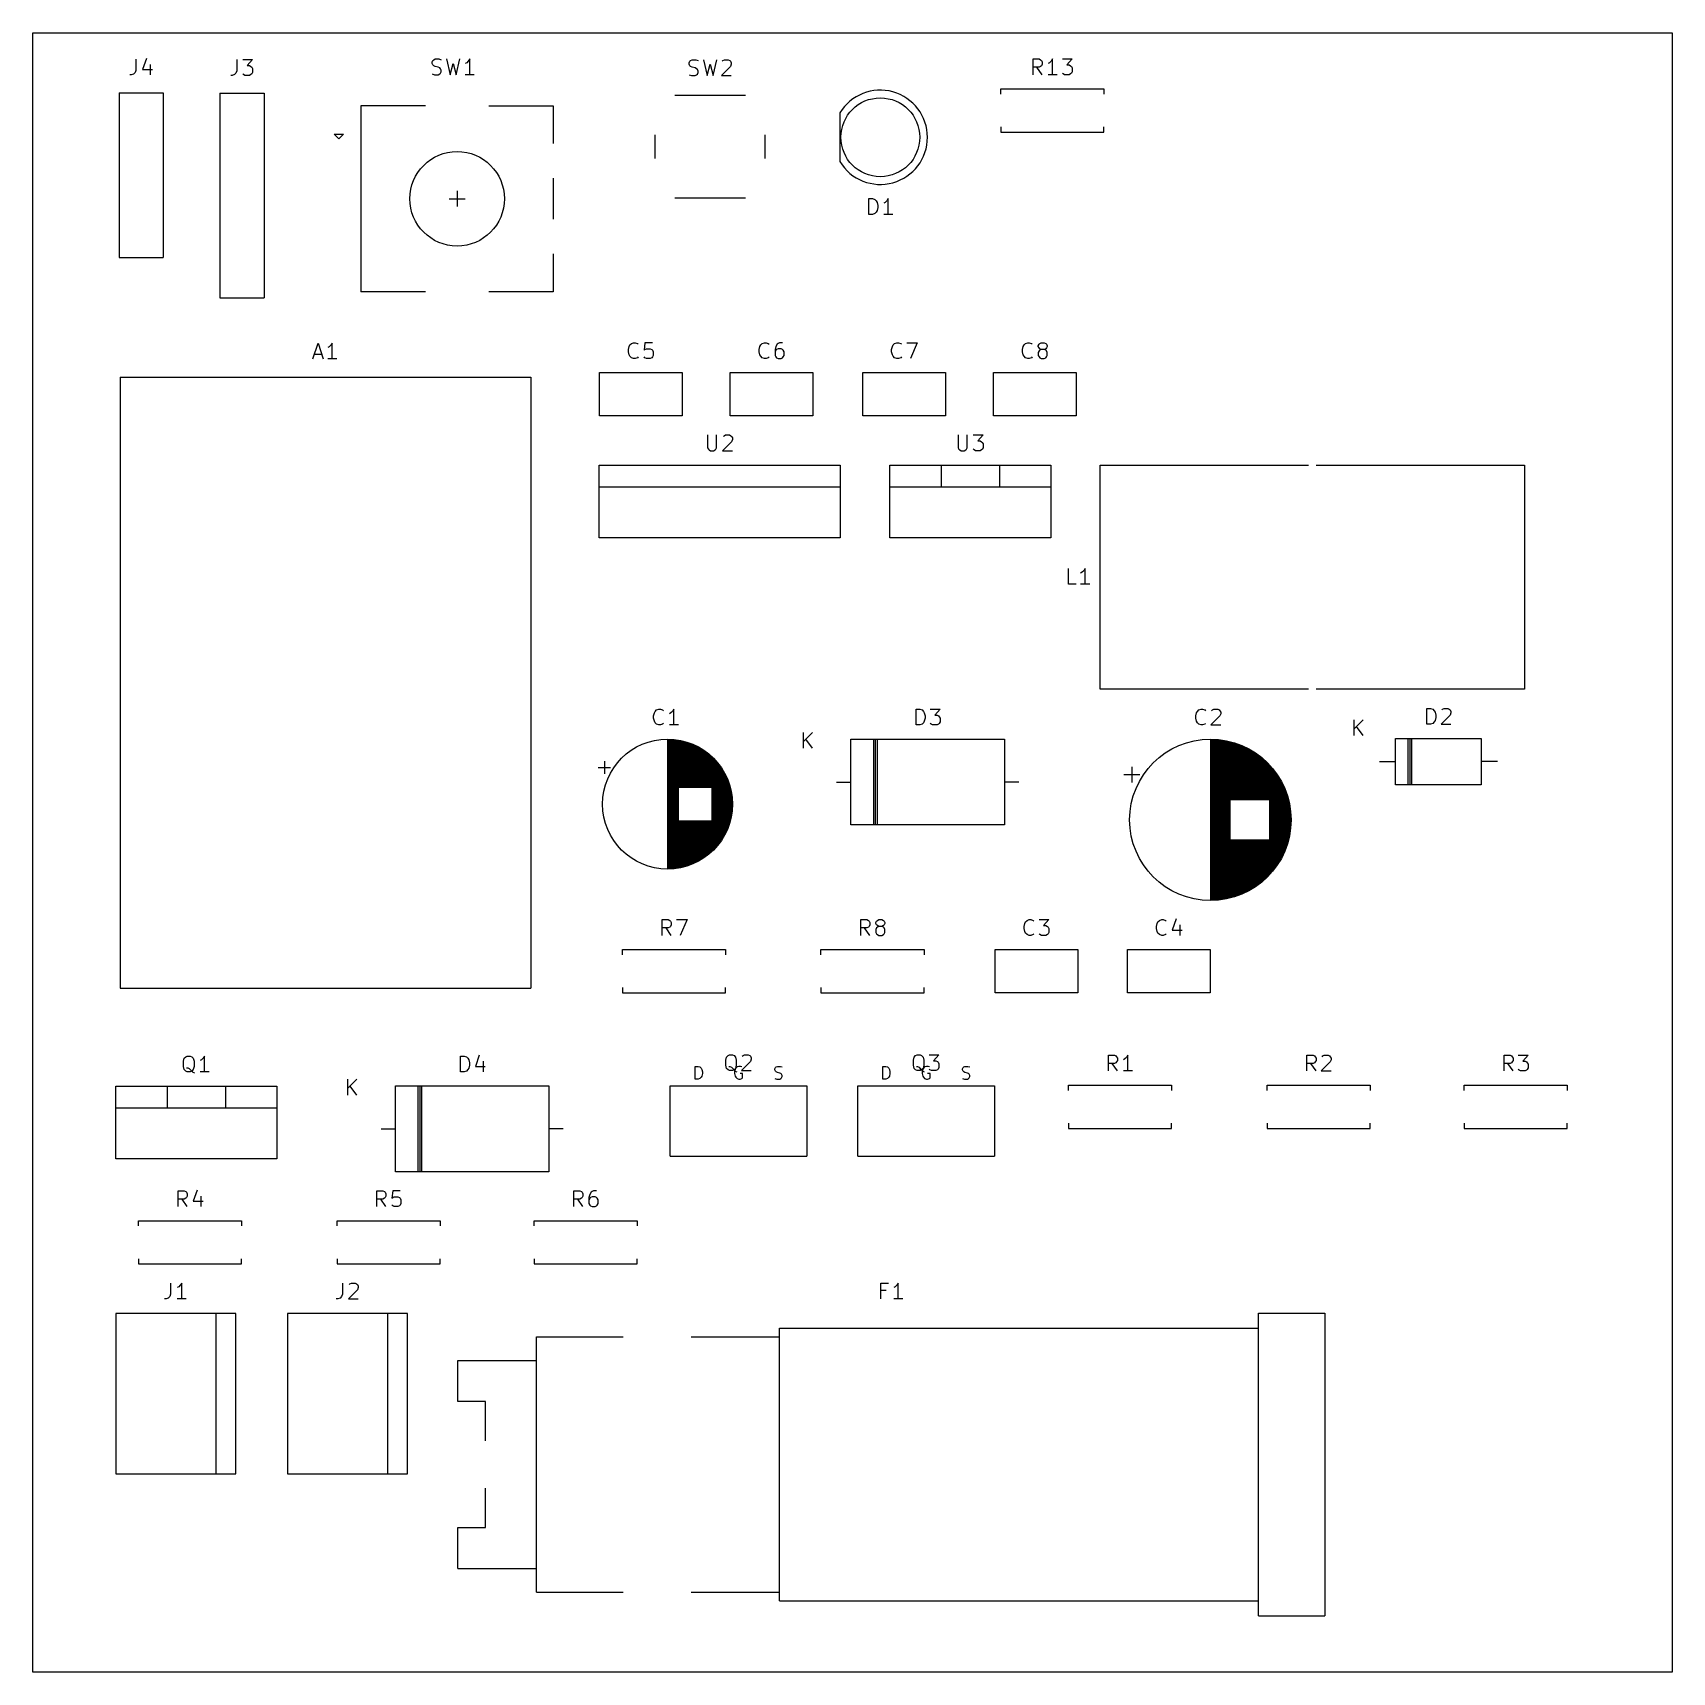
# Model space of a CAD drawing. Header units: millimetres. Extents: x 20 to 124, y -124 to -20.
import ezdxf

# ---------------------------------------------------------------- set-up
doc = ezdxf.new("R2010")
doc.units = ezdxf.units.MM
doc.layers.add('Edge.Cuts', color=254, linetype='CONTINUOUS', true_color=0xd0d2cd)
doc.layers.add('F.Silkscreen', color=41, linetype='CONTINUOUS', true_color=0xf2eda1)

msp = doc.modelspace()

# ---------------------------------------------------------------- linework, layer by layer
at = {"layer": 'Edge.Cuts', "linetype": 'CONTINUOUS'}
for p, q in [((20, -20), (124, -20)), ((20, -124), (20, -20)), ((124, -20), (124, -124)), ((124, -124), (20, -124))]:
    msp.add_line(p, q, dxfattribs=at)
at = {"layer": 'F.Silkscreen', "linetype": 'CONTINUOUS'}
for p, q in [((26.536666, -21.669819), (26.536666, -22.384104)), ((27.203333, -21.6222), (26.965238, -22.336485)), ((32.936666, -21.699819), (32.936666, -22.414104)), ((33.317619, -21.699819), (33.936666, -21.699819)), ((33.936666, -21.699819), (33.603333, -22.080771)), ((45.336667, -21.850295), (45.384286, -21.755057)), ((45.384286, -21.755057), (45.431905, -21.707438)), ((45.431905, -21.707438), (45.527143, -21.659819)), ((45.527143, -21.659819), (45.765238, -21.659819)), ((45.765238, -21.659819), (45.908095, -21.707438)), ((46.241429, -21.659819), (46.479524, -22.659819)), ((46.860476, -22.659819), (47.098572, -21.659819)), ((47.622381, -21.802676), (47.527143, -21.897914)), ((47.717619, -21.659819), (47.622381, -21.802676)), ((47.717619, -22.659819), (47.717619, -21.659819)), ((61.636667, -21.900295), (61.684286, -21.805057)), ((61.684286, -21.805057), (61.731905, -21.757438)), ((61.731905, -21.757438), (61.827143, -21.709819)), ((61.827143, -21.709819), (62.065238, -21.709819)), ((62.065238, -21.709819), (62.208095, -21.757438)), ((62.541429, -21.709819), (62.779524, -22.709819)), ((63.160476, -22.709819), (63.398572, -21.709819)), ((63.731905, -21.805057), (63.779524, -21.757438)), ((63.779524, -21.757438), (63.874762, -21.709819)), ((63.874762, -21.709819), (64.112857, -21.709819)), ((64.112857, -21.709819), (64.208095, -21.757438)), ((64.208095, -21.757438), (64.255714, -21.805057)), ((64.255714, -21.805057), (64.303333, -21.900295)), ((83.455714, -22.659819), (83.455714, -21.659819)), ((83.455714, -21.659819), (83.836666, -21.659819)), ((83.836666, -21.659819), (83.931904, -21.707438)), ((83.931904, -21.707438), (83.979523, -21.755057)), ((83.979523, -21.755057), (84.027142, -21.850295)), ((84.598571, -21.802676), (84.503333, -21.897914)), ((84.693809, -21.659819), (84.598571, -21.802676)), ((84.693809, -22.659819), (84.693809, -21.659819)), ((85.312857, -21.659819), (85.931904, -21.659819)), ((85.931904, -21.659819), (85.598571, -22.040771)), ((26.250952, -22.669819), (26.155714, -22.669819)), ((26.393809, -22.6222), (26.250952, -22.669819)), ((26.489047, -22.526961), (26.393809, -22.6222)), ((26.536666, -22.384104), (26.489047, -22.526961)), ((26.965238, -22.336485), (27.584285, -22.336485)), ((27.441428, -22.003152), (27.441428, -22.669819)), ((32.650952, -22.699819), (32.555714, -22.699819)), ((32.793809, -22.6522), (32.650952, -22.699819)), ((32.889047, -22.556961), (32.793809, -22.6522)), ((32.936666, -22.414104), (32.889047, -22.556961)), ((33.365238, -22.6522), (33.317619, -22.60458)), ((33.460476, -22.699819), (33.365238, -22.6522)), ((33.74619, -22.699819), (33.460476, -22.699819)), ((33.603333, -22.080771), (33.74619, -22.080771)), ((33.74619, -22.080771), (33.841428, -22.12839)), ((33.841428, -22.6522), (33.74619, -22.699819)), ((33.841428, -22.12839), (33.889047, -22.176009)), ((33.889047, -22.60458), (33.841428, -22.6522)), ((33.889047, -22.176009), (33.936666, -22.271247)), ((33.936666, -22.509342), (33.889047, -22.60458)), ((33.936666, -22.271247), (33.936666, -22.509342)), ((45.336667, -21.945533), (45.336667, -21.850295)), ((45.384286, -22.040771), (45.336667, -21.945533)), ((45.336667, -22.6122), (45.479524, -22.659819)), ((45.431905, -22.08839), (45.384286, -22.040771)), ((45.527143, -22.136009), (45.431905, -22.08839)), ((45.479524, -22.659819), (45.717619, -22.659819)), ((45.717619, -22.183628), (45.527143, -22.136009)), ((45.812857, -22.231247), (45.717619, -22.183628)), ((45.717619, -22.659819), (45.812857, -22.6122)), ((45.860476, -22.278866), (45.812857, -22.231247)), ((45.812857, -22.6122), (45.860476, -22.56458)), ((45.908095, -22.374104), (45.860476, -22.278866)), ((45.860476, -22.56458), (45.908095, -22.469342)), ((45.908095, -22.469342), (45.908095, -22.374104)), ((46.479524, -22.659819), (46.67, -21.945533)), ((46.67, -21.945533), (46.860476, -22.659819)), ((47.527143, -21.897914), (47.431905, -21.945533)), ((48.003333, -22.659819), (47.431905, -22.659819)), ((61.636667, -21.995533), (61.636667, -21.900295)), ((61.684286, -22.090771), (61.636667, -21.995533)), ((61.636667, -22.6622), (61.779524, -22.709819)), ((61.731905, -22.13839), (61.684286, -22.090771)), ((61.827143, -22.186009), (61.731905, -22.13839)), ((61.779524, -22.709819), (62.017619, -22.709819)), ((62.017619, -22.233628), (61.827143, -22.186009)), ((62.112857, -22.281247), (62.017619, -22.233628)), ((62.017619, -22.709819), (62.112857, -22.6622)), ((62.160476, -22.328866), (62.112857, -22.281247)), ((62.112857, -22.6622), (62.160476, -22.61458)), ((62.208095, -22.424104), (62.160476, -22.328866)), ((62.160476, -22.61458), (62.208095, -22.519342)), ((62.208095, -22.519342), (62.208095, -22.424104)), ((62.779524, -22.709819), (62.97, -21.995533)), ((62.97, -21.995533), (63.160476, -22.709819)), ((64.255714, -22.13839), (63.684286, -22.709819)), ((63.684286, -22.709819), (64.303333, -22.709819)), ((64.303333, -21.995533), (64.255714, -22.13839)), ((64.303333, -21.900295), (64.303333, -21.995533)), ((83.836666, -22.183628), (83.455714, -22.183628)), ((84.027142, -22.659819), (83.693809, -22.183628)), ((83.931904, -22.136009), (83.836666, -22.183628)), ((83.979523, -22.08839), (83.931904, -22.136009)), ((84.027142, -21.993152), (83.979523, -22.08839)), ((84.027142, -21.850295), (84.027142, -21.993152)), ((84.503333, -21.897914), (84.408095, -21.945533)), ((84.979523, -22.659819), (84.408095, -22.659819)), ((85.360476, -22.6122), (85.312857, -22.56458)), ((85.455714, -22.659819), (85.360476, -22.6122)), ((85.741428, -22.659819), (85.455714, -22.659819)), ((85.598571, -22.040771), (85.741428, -22.040771)), ((85.741428, -22.040771), (85.836666, -22.08839)), ((85.836666, -22.6122), (85.741428, -22.659819)), ((85.836666, -22.08839), (85.884285, -22.136009)), ((85.884285, -22.56458), (85.836666, -22.6122)), ((85.884285, -22.136009), (85.931904, -22.231247)), ((85.931904, -22.469342), (85.884285, -22.56458)), ((85.931904, -22.231247), (85.931904, -22.469342)), ((25.47, -23.81), (25.47, -34.25)), ((25.47, -23.81), (28.27, -23.81)), ((28.27, -23.81), (28.27, -34.25)), ((31.87, -23.84), (31.87, -36.82)), ((31.87, -23.84), (34.67, -23.84)), ((34.67, -23.84), (34.67, -36.82)), ((81.4, -23.56), (87.94, -23.56)), ((81.4, -23.89), (81.4, -23.56)), ((87.94, -23.56), (87.94, -23.89)), ((40.82, -24.63), (40.82, -36.43)), ((44.92, -24.63), (40.82, -24.63)), ((48.92, -24.63), (53.02, -24.63)), ((53.02, -24.63), (53.02, -27.03)), ((65.22, -23.98), (60.72, -23.98)), ((71.205, -25.085), (71.205, -28.175)), ((81.4, -25.97), (81.4, -26.3)), ((87.94, -26.3), (87.94, -25.97)), ((39.12, -26.43), (39.72, -26.43)), ((39.42, -26.73), (39.12, -26.43)), ((39.72, -26.43), (39.42, -26.73)), ((59.47, -26.48), (59.47, -27.98)), ((66.47, -27.98), (66.47, -26.48)), ((81.4, -26.3), (87.94, -26.3)), ((46.92, -30.03), (46.92, -31.03)), ((53.02, -29.23), (53.02, -31.83)), ((46.42, -30.53), (47.42, -30.53)), ((60.72, -30.48), (65.22, -30.48)), ((73.031905, -31.519819), (73.031905, -30.519819)), ((73.031905, -30.519819), (73.27, -30.519819)), ((73.27, -30.519819), (73.412857, -30.567438)), ((73.412857, -30.567438), (73.508095, -30.662676)), ((73.508095, -30.662676), (73.555714, -30.757914)), ((73.555714, -30.757914), (73.603333, -30.94839)), ((73.603333, -31.091247), (73.555714, -31.281723)), ((73.603333, -30.94839), (73.603333, -31.091247)), ((74.079524, -30.757914), (73.984286, -30.805533)), ((74.174762, -30.662676), (74.079524, -30.757914)), ((74.27, -30.519819), (74.174762, -30.662676)), ((74.27, -31.519819), (74.27, -30.519819)), ((73.27, -31.519819), (73.031905, -31.519819)), ((73.412857, -31.4722), (73.27, -31.519819)), ((73.508095, -31.376961), (73.412857, -31.4722)), ((73.555714, -31.281723), (73.508095, -31.376961)), ((74.555714, -31.519819), (73.984286, -31.519819)), ((25.47, -34.25), (28.27, -34.25)), ((53.02, -34.03), (53.02, -36.43)), ((31.87, -36.82), (34.67, -36.82)), ((44.92, -36.43), (40.82, -36.43)), ((53.02, -36.43), (48.92, -36.43)), ((37.760476, -40.679819), (38.093809, -39.679819)), ((37.855714, -40.394104), (38.331904, -40.394104)), ((38.093809, -39.679819), (38.427142, -40.679819)), ((38.808095, -39.917914), (38.712857, -39.965533)), ((38.903333, -39.822676), (38.808095, -39.917914)), ((38.998571, -39.679819), (38.903333, -39.822676)), ((38.998571, -40.679819), (38.998571, -39.679819)), ((57.784286, -40.08839), (57.831905, -39.897914)), ((57.784286, -40.231247), (57.784286, -40.08839)), ((57.831905, -40.421723), (57.784286, -40.231247)), ((57.831905, -39.897914), (57.879524, -39.802676)), ((57.879524, -40.516961), (57.831905, -40.421723)), ((57.879524, -39.802676), (57.974762, -39.707438)), ((57.974762, -40.6122), (57.879524, -40.516961)), ((57.974762, -39.707438), (58.117619, -39.659819)), ((58.117619, -39.659819), (58.212857, -39.659819)), ((58.212857, -39.659819), (58.355714, -39.707438)), ((58.355714, -39.707438), (58.403333, -39.755057)), ((58.831905, -39.659819), (58.784286, -40.136009)), ((58.784286, -40.136009), (58.831905, -40.08839)), ((59.308095, -39.659819), (58.831905, -39.659819)), ((58.831905, -40.08839), (58.927143, -40.040771)), ((58.927143, -40.040771), (59.165238, -40.040771)), ((59.165238, -40.040771), (59.260476, -40.08839)), ((59.260476, -40.08839), (59.308095, -40.136009)), ((59.308095, -40.136009), (59.355714, -40.231247)), ((59.355714, -40.469342), (59.308095, -40.56458)), ((59.355714, -40.231247), (59.355714, -40.469342)), ((66.084286, -40.08839), (66.131905, -39.897914)), ((66.084286, -40.231247), (66.084286, -40.08839)), ((66.131905, -40.421723), (66.084286, -40.231247)), ((66.131905, -39.897914), (66.179524, -39.802676)), ((66.179524, -40.516961), (66.131905, -40.421723)), ((66.179524, -39.802676), (66.274762, -39.707438)), ((66.274762, -40.6122), (66.179524, -40.516961)), ((66.274762, -39.707438), (66.417619, -39.659819)), ((66.417619, -39.659819), (66.512857, -39.659819)), ((66.512857, -39.659819), (66.655714, -39.707438)), ((66.655714, -39.707438), (66.703333, -39.755057)), ((67.131905, -39.897914), (67.084286, -40.08839)), ((67.084286, -40.08839), (67.084286, -40.469342)), ((67.131905, -40.136009), (67.084286, -40.231247)), ((67.084286, -40.469342), (67.131905, -40.56458)), ((67.227143, -39.755057), (67.131905, -39.897914)), ((67.179524, -40.08839), (67.131905, -40.136009)), ((67.274762, -40.040771), (67.179524, -40.08839)), ((67.274762, -39.707438), (67.227143, -39.755057)), ((67.37, -39.659819), (67.274762, -39.707438)), ((67.465238, -40.040771), (67.274762, -40.040771)), ((67.560476, -39.659819), (67.37, -39.659819)), ((67.560476, -40.08839), (67.465238, -40.040771)), ((67.608095, -40.136009), (67.560476, -40.08839)), ((67.655714, -40.231247), (67.608095, -40.136009)), ((67.608095, -40.56458), (67.655714, -40.469342)), ((67.655714, -40.469342), (67.655714, -40.231247)), ((74.484286, -40.08839), (74.531905, -39.897914)), ((74.484286, -40.231247), (74.484286, -40.08839)), ((74.531905, -40.421723), (74.484286, -40.231247)), ((74.531905, -39.897914), (74.579524, -39.802676)), ((74.579524, -40.516961), (74.531905, -40.421723)), ((74.579524, -39.802676), (74.674762, -39.707438)), ((74.674762, -40.6122), (74.579524, -40.516961)), ((74.674762, -39.707438), (74.817619, -39.659819)), ((74.817619, -39.659819), (74.912857, -39.659819)), ((74.912857, -39.659819), (75.055714, -39.707438)), ((75.055714, -39.707438), (75.103333, -39.755057)), ((75.436667, -39.659819), (76.103333, -39.659819)), ((76.103333, -39.659819), (75.674762, -40.659819)), ((82.784286, -40.08839), (82.831905, -39.897914)), ((82.784286, -40.231247), (82.784286, -40.08839)), ((82.831905, -40.421723), (82.784286, -40.231247)), ((82.831905, -39.897914), (82.879524, -39.802676)), ((82.879524, -40.516961), (82.831905, -40.421723)), ((82.879524, -39.802676), (82.974762, -39.707438)), ((82.974762, -40.6122), (82.879524, -40.516961)), ((82.974762, -39.707438), (83.117619, -39.659819)), ((83.117619, -39.659819), (83.212857, -39.659819)), ((83.212857, -39.659819), (83.355714, -39.707438)), ((83.355714, -39.707438), (83.403333, -39.755057)), ((83.784286, -39.850295), (83.831905, -39.755057)), ((83.784286, -39.897914), (83.784286, -39.850295)), ((83.831905, -39.993152), (83.784286, -39.897914)), ((83.831905, -40.183628), (83.784286, -40.278866)), ((83.784286, -40.278866), (83.784286, -40.469342)), ((83.784286, -40.469342), (83.831905, -40.56458)), ((83.831905, -39.755057), (83.879524, -39.707438)), ((83.879524, -40.040771), (83.831905, -39.993152)), ((83.879524, -40.136009), (83.831905, -40.183628)), ((83.879524, -39.707438), (83.974762, -39.659819)), ((83.974762, -40.08839), (83.879524, -40.040771)), ((83.974762, -40.08839), (83.879524, -40.136009)), ((83.974762, -39.659819), (84.165238, -39.659819)), ((84.165238, -40.08839), (83.974762, -40.08839)), ((84.165238, -39.659819), (84.260476, -39.707438)), ((84.260476, -40.040771), (84.165238, -40.08839)), ((84.260476, -40.136009), (84.165238, -40.08839)), ((84.260476, -39.707438), (84.308095, -39.755057)), ((84.308095, -39.993152), (84.260476, -40.040771)), ((84.308095, -40.183628), (84.260476, -40.136009)), ((84.308095, -39.755057), (84.355714, -39.850295)), ((84.355714, -39.897914), (84.308095, -39.993152)), ((84.355714, -40.278866), (84.308095, -40.183628)), ((84.308095, -40.56458), (84.355714, -40.469342)), ((84.355714, -39.850295), (84.355714, -39.897914)), ((84.355714, -40.469342), (84.355714, -40.278866)), ((39.284285, -40.679819), (38.712857, -40.679819)), ((55.95, -41.56), (61.19, -41.56)), ((55.95, -44.3), (55.95, -41.56)), ((58.117619, -40.659819), (57.974762, -40.6122)), ((58.212857, -40.659819), (58.117619, -40.659819)), ((58.355714, -40.6122), (58.212857, -40.659819)), ((58.403333, -40.56458), (58.355714, -40.6122)), ((58.831905, -40.6122), (58.784286, -40.56458)), ((58.927143, -40.659819), (58.831905, -40.6122)), ((59.165238, -40.659819), (58.927143, -40.659819)), ((59.260476, -40.6122), (59.165238, -40.659819)), ((59.308095, -40.56458), (59.260476, -40.6122)), ((61.19, -41.56), (61.19, -44.3)), ((64.25, -41.56), (69.49, -41.56)), ((64.25, -44.3), (64.25, -41.56)), ((66.417619, -40.659819), (66.274762, -40.6122)), ((66.512857, -40.659819), (66.417619, -40.659819)), ((66.655714, -40.6122), (66.512857, -40.659819)), ((66.703333, -40.56458), (66.655714, -40.6122)), ((67.131905, -40.56458), (67.179524, -40.6122)), ((67.179524, -40.6122), (67.274762, -40.659819)), ((67.274762, -40.659819), (67.465238, -40.659819)), ((67.465238, -40.659819), (67.560476, -40.6122)), ((67.560476, -40.6122), (67.608095, -40.56458)), ((69.49, -41.56), (69.49, -44.3)), ((72.65, -41.56), (77.89, -41.56)), ((72.65, -44.3), (72.65, -41.56)), ((74.817619, -40.659819), (74.674762, -40.6122)), ((74.912857, -40.659819), (74.817619, -40.659819)), ((75.055714, -40.6122), (74.912857, -40.659819)), ((75.103333, -40.56458), (75.055714, -40.6122)), ((77.89, -41.56), (77.89, -44.3)), ((80.95, -41.56), (86.19, -41.56)), ((80.95, -44.3), (80.95, -41.56)), ((83.117619, -40.659819), (82.974762, -40.6122)), ((83.212857, -40.659819), (83.117619, -40.659819)), ((83.355714, -40.6122), (83.212857, -40.659819)), ((83.403333, -40.56458), (83.355714, -40.6122)), ((83.831905, -40.56458), (83.879524, -40.6122)), ((83.879524, -40.6122), (83.974762, -40.659819)), ((83.974762, -40.659819), (84.165238, -40.659819)), ((84.165238, -40.659819), (84.260476, -40.6122)), ((84.260476, -40.6122), (84.308095, -40.56458)), ((86.19, -41.56), (86.19, -44.3)), ((25.54, -41.85), (25.54, -80.61)), ((25.54, -41.85), (51.6, -41.85)), ((51.6, -41.85), (51.6, -80.61)), ((61.19, -44.3), (55.95, -44.3)), ((69.49, -44.3), (64.25, -44.3)), ((77.89, -44.3), (72.65, -44.3)), ((86.19, -44.3), (80.95, -44.3)), ((62.808095, -45.509819), (62.808095, -46.319342)), ((63.379523, -46.319342), (63.379523, -45.509819)), ((63.808095, -45.605057), (63.855714, -45.557438)), ((63.855714, -45.557438), (63.950952, -45.509819)), ((63.950952, -45.509819), (64.189047, -45.509819)), ((64.189047, -45.509819), (64.284285, -45.557438)), ((64.284285, -45.557438), (64.331904, -45.605057)), ((64.331904, -45.605057), (64.379523, -45.700295)), ((64.379523, -45.700295), (64.379523, -45.795533)), ((78.708095, -45.509819), (78.708095, -46.319342)), ((79.279523, -46.319342), (79.279523, -45.509819)), ((79.660476, -45.509819), (80.279523, -45.509819)), ((80.279523, -45.509819), (79.94619, -45.890771)), ((62.808095, -46.319342), (62.855714, -46.41458)), ((62.855714, -46.41458), (62.903333, -46.4622)), ((62.903333, -46.4622), (62.998571, -46.509819)), ((62.998571, -46.509819), (63.189047, -46.509819)), ((63.189047, -46.509819), (63.284285, -46.4622)), ((63.284285, -46.4622), (63.331904, -46.41458)), ((63.331904, -46.41458), (63.379523, -46.319342)), ((64.331904, -45.93839), (63.760476, -46.509819)), ((63.760476, -46.509819), (64.379523, -46.509819)), ((64.379523, -45.795533), (64.331904, -45.93839)), ((78.708095, -46.319342), (78.755714, -46.41458)), ((78.755714, -46.41458), (78.803333, -46.4622)), ((78.803333, -46.4622), (78.898571, -46.509819)), ((78.898571, -46.509819), (79.089047, -46.509819)), ((79.089047, -46.509819), (79.184285, -46.4622)), ((79.184285, -46.4622), (79.231904, -46.41458)), ((79.231904, -46.41458), (79.279523, -46.319342)), ((79.708095, -46.4622), (79.660476, -46.41458)), ((79.803333, -46.509819), (79.708095, -46.4622)), ((80.089047, -46.509819), (79.803333, -46.509819)), ((79.94619, -45.890771), (80.089047, -45.890771)), ((80.089047, -45.890771), (80.184285, -45.93839)), ((80.184285, -46.4622), (80.089047, -46.509819)), ((80.184285, -45.93839), (80.231904, -45.986009)), ((80.231904, -46.41458), (80.184285, -46.4622)), ((80.231904, -45.986009), (80.279523, -46.081247)), ((80.279523, -46.319342), (80.231904, -46.41458)), ((80.279523, -46.081247), (80.279523, -46.319342)), ((55.92, -47.42), (71.22, -47.42)), ((55.92, -52.04), (55.92, -47.42)), ((71.22, -47.42), (71.22, -52.04)), ((74.36, -47.42), (84.58, -47.42)), ((74.36, -52.04), (74.36, -47.42)), ((77.62, -47.42), (77.62, -48.8)), ((81.32, -47.42), (81.32, -48.8)), ((84.58, -47.42), (84.58, -52.04)), ((87.715, -47.425), (100.923, -47.425)), ((87.715, -61.635), (87.715, -47.425)), ((101.417, -47.425), (114.625, -47.425)), ((114.625, -47.425), (114.625, -61.635)), ((55.92, -48.8), (71.22, -48.8)), ((74.36, -48.8), (84.58, -48.8)), ((71.22, -52.04), (55.92, -52.04)), ((84.58, -52.04), (74.36, -52.04)), ((85.712143, -54.984819), (85.712143, -53.984819)), ((86.759762, -53.984819), (86.664524, -54.127676)), ((86.759762, -54.984819), (86.759762, -53.984819)), ((86.188333, -54.984819), (85.712143, -54.984819)), ((86.569286, -54.222914), (86.474048, -54.270533)), ((87.045476, -54.984819), (86.474048, -54.984819)), ((86.664524, -54.127676), (86.569286, -54.222914)), ((100.923, -61.635), (87.715, -61.635)), ((114.625, -61.635), (101.417, -61.635)), ((59.384237, -63.33839), (59.431856, -63.147914)), ((59.384237, -63.481247), (59.384237, -63.33839)), ((59.431856, -63.147914), (59.479475, -63.052676)), ((59.479475, -63.052676), (59.574713, -62.957438)), ((59.574713, -62.957438), (59.71757, -62.909819)), ((59.71757, -62.909819), (59.812808, -62.909819)), ((59.812808, -62.909819), (59.955665, -62.957438)), ((59.955665, -62.957438), (60.003284, -63.005057)), ((60.479475, -63.147914), (60.384237, -63.195533)), ((60.574713, -63.052676), (60.479475, -63.147914)), ((60.669951, -62.909819), (60.574713, -63.052676)), ((60.669951, -63.909819), (60.669951, -62.909819)), ((76.031905, -63.909819), (76.031905, -62.909819)), ((76.031905, -62.909819), (76.27, -62.909819)), ((76.27, -62.909819), (76.412857, -62.957438)), ((76.412857, -62.957438), (76.508095, -63.052676)), ((76.508095, -63.052676), (76.555714, -63.147914)), ((76.555714, -63.147914), (76.603333, -63.33839)), ((76.603333, -63.33839), (76.603333, -63.481247)), ((76.936667, -62.909819), (77.555714, -62.909819)), ((77.555714, -62.909819), (77.222381, -63.290771)), ((77.222381, -63.290771), (77.365238, -63.290771)), ((77.365238, -63.290771), (77.460476, -63.33839)), ((77.460476, -63.33839), (77.508095, -63.386009)), ((77.508095, -63.386009), (77.555714, -63.481247)), ((93.784263, -63.33839), (93.831882, -63.147914)), ((93.784263, -63.481247), (93.784263, -63.33839)), ((93.831882, -63.147914), (93.879501, -63.052676)), ((93.879501, -63.052676), (93.974739, -62.957438)), ((93.974739, -62.957438), (94.117596, -62.909819)), ((94.117596, -62.909819), (94.212834, -62.909819)), ((94.212834, -62.909819), (94.355691, -62.957438)), ((94.355691, -62.957438), (94.40331, -63.005057)), ((95.308072, -63.33839), (94.736644, -63.909819)), ((94.784263, -63.005057), (94.831882, -62.957438)), ((94.831882, -62.957438), (94.92712, -62.909819)), ((94.92712, -62.909819), (95.165215, -62.909819)), ((95.165215, -62.909819), (95.260453, -62.957438)), ((95.260453, -62.957438), (95.308072, -63.005057)), ((95.308072, -63.005057), (95.355691, -63.100295)), ((95.355691, -63.195533), (95.308072, -63.33839)), ((95.355691, -63.100295), (95.355691, -63.195533)), ((108.431905, -63.859819), (108.431905, -62.859819)), ((108.431905, -62.859819), (108.67, -62.859819)), ((108.67, -62.859819), (108.812857, -62.907438)), ((108.812857, -62.907438), (108.908095, -63.002676)), ((108.908095, -63.002676), (108.955714, -63.097914)), ((108.955714, -63.097914), (109.003333, -63.28839)), ((109.003333, -63.431247), (108.955714, -63.621723)), ((109.003333, -63.28839), (109.003333, -63.431247)), ((109.908095, -63.28839), (109.336667, -63.859819)), ((109.384286, -62.955057), (109.431905, -62.907438)), ((109.431905, -62.907438), (109.527143, -62.859819)), ((109.527143, -62.859819), (109.765238, -62.859819)), ((109.765238, -62.859819), (109.860476, -62.907438)), ((109.860476, -62.907438), (109.908095, -62.955057)), ((109.908095, -62.955057), (109.955714, -63.050295)), ((109.955714, -63.145533), (109.908095, -63.28839)), ((109.955714, -63.050295), (109.955714, -63.145533)), ((59.431856, -63.671723), (59.384237, -63.481247)), ((59.479475, -63.766961), (59.431856, -63.671723)), ((59.574713, -63.8622), (59.479475, -63.766961)), ((59.71757, -63.909819), (59.574713, -63.8622)), ((59.812808, -63.909819), (59.71757, -63.909819)), ((59.955665, -63.8622), (59.812808, -63.909819)), ((60.003284, -63.81458), (59.955665, -63.8622)), ((60.955665, -63.909819), (60.384237, -63.909819)), ((68.888095, -65.384819), (68.888095, -64.384819)), ((69.459523, -64.384819), (68.888095, -64.956247)), ((76.27, -63.909819), (76.031905, -63.909819)), ((76.412857, -63.8622), (76.27, -63.909819)), ((76.508095, -63.766961), (76.412857, -63.8622)), ((76.555714, -63.671723), (76.508095, -63.766961)), ((76.603333, -63.481247), (76.555714, -63.671723)), ((76.984286, -63.8622), (76.936667, -63.81458)), ((77.079524, -63.909819), (76.984286, -63.8622)), ((77.365238, -63.909819), (77.079524, -63.909819)), ((77.460476, -63.8622), (77.365238, -63.909819)), ((77.508095, -63.81458), (77.460476, -63.8622)), ((77.555714, -63.719342), (77.508095, -63.81458)), ((77.555714, -63.481247), (77.555714, -63.719342)), ((93.831882, -63.671723), (93.784263, -63.481247)), ((93.879501, -63.766961), (93.831882, -63.671723)), ((93.974739, -63.8622), (93.879501, -63.766961)), ((94.117596, -63.909819), (93.974739, -63.8622)), ((94.212834, -63.909819), (94.117596, -63.909819)), ((94.355691, -63.8622), (94.212834, -63.909819)), ((94.40331, -63.81458), (94.355691, -63.8622)), ((94.736644, -63.909819), (95.355691, -63.909819)), ((103.828095, -64.584819), (103.828095, -63.584819)), ((104.399523, -63.584819), (103.828095, -64.156247)), ((104.399523, -64.584819), (103.970952, -64.01339)), ((108.67, -63.859819), (108.431905, -63.859819)), ((108.812857, -63.8122), (108.67, -63.859819)), ((108.908095, -63.716961), (108.812857, -63.8122)), ((108.955714, -63.621723), (108.908095, -63.716961)), ((109.336667, -63.859819), (109.955714, -63.859819)), ((60.2673, -64.85), (60.2673, -73.01)), ((60.3073, -64.85), (60.3073, -73.01)), ((60.3473, -64.851), (60.3473, -73.009)), ((60.3873, -64.852), (60.3873, -73.008)), ((60.4273, -64.853), (60.4273, -73.007)), ((60.4673, -64.855), (60.4673, -73.005)), ((60.5073, -64.857), (60.5073, -73.003)), ((60.5473, -64.86), (60.5473, -73)), ((60.5873, -64.862), (60.5873, -72.998)), ((60.6273, -64.866), (60.6273, -72.994)), ((60.6673, -64.869), (60.6673, -72.991)), ((60.7073, -64.874), (60.7073, -72.986)), ((60.7473, -64.878), (60.7473, -72.982)), ((60.7873, -64.883), (60.7873, -72.977)), ((60.8273, -64.888), (60.8273, -72.972)), ((60.8673, -64.894), (60.8673, -72.966)), ((60.9073, -64.9), (60.9073, -72.96)), ((60.9473, -64.907), (60.9473, -72.953)), ((60.9873, -64.913), (60.9873, -67.89)), ((61.0273, -64.921), (61.0273, -67.89)), ((61.0673, -64.928), (61.0673, -67.89)), ((61.1073, -64.937), (61.1073, -67.89)), ((61.1473, -64.945), (61.1473, -67.89)), ((61.1873, -64.954), (61.1873, -67.89)), ((61.2273, -64.963), (61.2273, -67.89)), ((61.2673, -64.973), (61.2673, -67.89)), ((61.3073, -64.983), (61.3073, -67.89)), ((61.3473, -64.994), (61.3473, -67.89)), ((61.3873, -65.005), (61.3873, -67.89)), ((61.4273, -65.017), (61.4273, -67.89)), ((61.4673, -65.029), (61.4673, -67.89)), ((61.5073, -65.041), (61.5073, -67.89)), ((61.5473, -65.054), (61.5473, -67.89)), ((61.5873, -65.067), (61.5873, -67.89)), ((61.6273, -65.081), (61.6273, -67.89)), ((61.6673, -65.095), (61.6673, -67.89)), ((61.7073, -65.11), (61.7073, -67.89)), ((61.7473, -65.125), (61.7473, -67.89)), ((61.7873, -65.141), (61.7873, -67.89)), ((61.8273, -65.157), (61.8273, -67.89)), ((61.8673, -65.173), (61.8673, -67.89)), ((61.9073, -65.19), (61.9073, -67.89)), ((61.9473, -65.208), (61.9473, -67.89)), ((61.9873, -65.226), (61.9873, -67.89)), ((62.0273, -65.245), (62.0273, -67.89)), ((62.0673, -65.264), (62.0673, -67.89)), ((62.1073, -65.284), (62.1073, -67.89)), ((62.1473, -65.304), (62.1473, -67.89)), ((62.1873, -65.325), (62.1873, -67.89)), ((62.2273, -65.346), (62.2273, -67.89)), ((62.2673, -65.368), (62.2673, -67.89)), ((62.3073, -65.391), (62.3073, -67.89)), ((62.3473, -65.414), (62.3473, -67.89)), ((62.3873, -65.437), (62.3873, -67.89)), ((62.4273, -65.462), (62.4273, -67.89)), ((62.4673, -65.487), (62.4673, -67.89)), ((62.5073, -65.512), (62.5073, -67.89)), ((69.459523, -65.384819), (69.030952, -64.81339)), ((71.9, -64.81), (81.64, -64.81)), ((71.9, -70.25), (71.9, -64.81)), ((73.325, -64.81), (73.325, -70.25)), ((73.445, -64.81), (73.445, -70.25)), ((73.565, -64.81), (73.565, -70.25)), ((81.64, -64.81), (81.64, -70.25)), ((94.7023, -64.85), (94.7023, -75.01)), ((94.7423, -64.85), (94.7423, -75.01)), ((94.7823, -64.851), (94.7823, -75.009)), ((94.8223, -64.851), (94.8223, -75.009)), ((94.8623, -64.853), (94.8623, -75.007)), ((94.9023, -64.854), (94.9023, -75.006)), ((94.9423, -64.856), (94.9423, -75.004)), ((94.9823, -64.858), (94.9823, -75.002)), ((95.0223, -64.86), (95.0223, -75)), ((95.0623, -64.863), (95.0623, -74.997)), ((95.1023, -64.866), (95.1023, -74.994)), ((95.1423, -64.869), (95.1423, -74.991)), ((95.1823, -64.873), (95.1823, -74.987)), ((95.2223, -64.876), (95.2223, -74.984)), ((95.2623, -64.881), (95.2623, -74.979)), ((95.3023, -64.885), (95.3023, -74.975)), ((95.3423, -64.89), (95.3423, -74.97)), ((95.3823, -64.895), (95.3823, -74.965)), ((95.4223, -64.901), (95.4223, -74.959)), ((95.4623, -64.907), (95.4623, -74.953)), ((95.5023, -64.913), (95.5023, -74.947)), ((95.5423, -64.919), (95.5423, -74.941)), ((95.5823, -64.926), (95.5823, -74.934)), ((95.6223, -64.933), (95.6223, -74.927)), ((95.6623, -64.941), (95.6623, -74.919)), ((95.7023, -64.949), (95.7023, -74.911)), ((95.7423, -64.957), (95.7423, -74.903)), ((95.7823, -64.965), (95.7823, -74.895)), ((95.8223, -64.974), (95.8223, -74.886)), ((95.8623, -64.983), (95.8623, -74.877)), ((95.9023, -64.993), (95.9023, -74.867)), ((95.9423, -65.002), (95.9423, -74.858)), ((95.9823, -65.013), (95.9823, -68.69)), ((96.0223, -65.023), (96.0223, -68.69)), ((96.0623, -65.034), (96.0623, -68.69)), ((96.1023, -65.045), (96.1023, -68.69)), ((96.1423, -65.057), (96.1423, -68.69)), ((96.1823, -65.069), (96.1823, -68.69)), ((96.2223, -65.081), (96.2223, -68.69)), ((96.2623, -65.093), (96.2623, -68.69)), ((96.3023, -65.106), (96.3023, -68.69)), ((96.3423, -65.12), (96.3423, -68.69)), ((96.3823, -65.133), (96.3823, -68.69)), ((96.4223, -65.148), (96.4223, -68.69)), ((96.4623, -65.162), (96.4623, -68.69)), ((96.5023, -65.177), (96.5023, -68.69)), ((96.5423, -65.192), (96.5423, -68.69)), ((96.5823, -65.208), (96.5823, -68.69)), ((96.6223, -65.224), (96.6223, -68.69)), ((96.6623, -65.24), (96.6623, -68.69)), ((96.7023, -65.257), (96.7023, -68.69)), ((96.7423, -65.274), (96.7423, -68.69)), ((96.7823, -65.292), (96.7823, -68.69)), ((96.8223, -65.31), (96.8223, -68.69)), ((96.8623, -65.328), (96.8623, -68.69)), ((96.9023, -65.347), (96.9023, -68.69)), ((96.9423, -65.366), (96.9423, -68.69)), ((96.9823, -65.386), (96.9823, -68.69)), ((97.0223, -65.406), (97.0223, -68.69)), ((97.0623, -65.426), (97.0623, -68.69)), ((97.1023, -65.447), (97.1023, -68.69)), ((97.1423, -65.469), (97.1423, -68.69)), ((97.1823, -65.491), (97.1823, -68.69)), ((97.2223, -65.513), (97.2223, -68.69)), ((106.45, -64.76), (111.89, -64.76)), ((106.45, -67.7), (106.45, -64.76)), ((107.23, -64.76), (107.23, -67.7)), ((107.35, -64.76), (107.35, -67.7)), ((107.47, -64.76), (107.47, -67.7)), ((111.89, -64.76), (111.89, -67.7)), ((56.257602, -66.215), (56.257602, -67.015)), ((62.5473, -65.538), (62.5473, -67.89)), ((62.5873, -65.565), (62.5873, -67.89)), ((62.6273, -65.593), (62.6273, -67.89)), ((62.6673, -65.621), (62.6673, -67.89)), ((62.7073, -65.65), (62.7073, -67.89)), ((62.7473, -65.68), (62.7473, -67.89)), ((62.7873, -65.711), (62.7873, -67.89)), ((62.8273, -65.742), (62.8273, -67.89)), ((62.8673, -65.774), (62.8673, -67.89)), ((62.9073, -65.807), (62.9073, -67.89)), ((62.9473, -65.841), (62.9473, -67.89)), ((62.9873, -65.875), (62.9873, -67.89)), ((63.0273, -65.911), (63.0273, -67.89)), ((63.0673, -65.948), (63.0673, -71.912)), ((63.1073, -65.985), (63.1073, -71.875)), ((63.1473, -66.024), (63.1473, -71.836)), ((63.1873, -66.063), (63.1873, -71.797)), ((63.2273, -66.104), (63.2273, -71.756)), ((63.2673, -66.146), (63.2673, -71.714)), ((63.3073, -66.189), (63.3073, -71.671)), ((63.3473, -66.234), (63.3473, -71.626)), ((63.3873, -66.279), (63.3873, -71.581)), ((63.4273, -66.326), (63.4273, -71.534)), ((63.4673, -66.375), (63.4673, -71.485)), ((63.5073, -66.425), (63.5073, -71.435)), ((63.5473, -66.477), (63.5473, -71.383)), ((63.5873, -66.53), (63.5873, -71.33)), ((89.722654, -66.555), (89.722654, -67.555)), ((97.2623, -65.536), (97.2623, -68.69)), ((97.3023, -65.559), (97.3023, -68.69)), ((97.3423, -65.583), (97.3423, -68.69)), ((97.3823, -65.607), (97.3823, -68.69)), ((97.4223, -65.632), (97.4223, -68.69)), ((97.4623, -65.658), (97.4623, -68.69)), ((97.5023, -65.683), (97.5023, -68.69)), ((97.5423, -65.71), (97.5423, -68.69)), ((97.5823, -65.737), (97.5823, -68.69)), ((97.6223, -65.764), (97.6223, -68.69)), ((97.6623, -65.792), (97.6623, -68.69)), ((97.7023, -65.821), (97.7023, -68.69)), ((97.7423, -65.85), (97.7423, -68.69)), ((97.7823, -65.88), (97.7823, -68.69)), ((97.8223, -65.91), (97.8223, -68.69)), ((97.8623, -65.942), (97.8623, -68.69)), ((97.9023, -65.973), (97.9023, -68.69)), ((97.9423, -66.006), (97.9423, -68.69)), ((97.9823, -66.039), (97.9823, -68.69)), ((98.0223, -66.072), (98.0223, -68.69)), ((98.0623, -66.107), (98.0623, -68.69)), ((98.1023, -66.142), (98.1023, -68.69)), ((98.1423, -66.178), (98.1423, -68.69)), ((98.1823, -66.214), (98.1823, -68.69)), ((98.2223, -66.252), (98.2223, -68.69)), ((98.2623, -66.29), (98.2623, -68.69)), ((98.3023, -66.329), (98.3023, -68.69)), ((98.3423, -66.369), (98.3423, -68.69)), ((98.3823, -66.41), (98.3823, -68.69)), ((98.4223, -66.452), (98.4223, -68.69)), ((98.4623, -66.495), (98.4623, -73.365)), ((98.5023, -66.539), (98.5023, -73.321)), ((105.43, -66.23), (106.45, -66.23)), ((112.91, -66.23), (111.89, -66.23)), ((55.857602, -66.615), (56.657602, -66.615)), ((63.6273, -66.586), (63.6273, -71.274)), ((63.6673, -66.643), (63.6673, -71.217)), ((63.7073, -66.703), (63.7073, -71.157)), ((63.7473, -66.765), (63.7473, -71.095)), ((63.7873, -66.829), (63.7873, -71.031)), ((63.8273, -66.896), (63.8273, -70.964)), ((63.8673, -66.966), (63.8673, -70.894)), ((63.9073, -67.04), (63.9073, -70.82)), ((63.9473, -67.117), (63.9473, -70.743)), ((63.9873, -67.199), (63.9873, -70.661)), ((64.0273, -67.286), (64.0273, -70.574)), ((64.0673, -67.378), (64.0673, -70.482)), ((64.1073, -67.477), (64.1073, -70.383)), ((64.1473, -67.584), (64.1473, -70.276)), ((70.99, -67.53), (71.9, -67.53)), ((82.55, -67.53), (81.64, -67.53)), ((89.222654, -67.055), (90.222654, -67.055)), ((98.5423, -66.583), (98.5423, -73.277)), ((98.5823, -66.629), (98.5823, -73.231)), ((98.6223, -66.676), (98.6223, -73.184)), ((98.6623, -66.725), (98.6623, -73.135)), ((98.7023, -66.774), (98.7023, -73.086)), ((98.7423, -66.825), (98.7423, -73.035)), ((98.7823, -66.877), (98.7823, -72.983)), ((98.8223, -66.93), (98.8223, -72.93)), ((98.8623, -66.985), (98.8623, -72.875)), ((98.9023, -67.042), (98.9023, -72.818)), ((98.9423, -67.1), (98.9423, -72.76)), ((98.9823, -67.16), (98.9823, -72.7)), ((99.0223, -67.222), (99.0223, -72.638)), ((99.0623, -67.286), (99.0623, -72.574)), ((99.1023, -67.352), (99.1023, -72.508)), ((99.1423, -67.42), (99.1423, -72.44)), ((99.1823, -67.491), (99.1823, -72.369)), ((99.2223, -67.565), (99.2223, -72.295)), ((64.1873, -67.702), (64.1873, -70.158)), ((64.2273, -67.833), (64.2273, -70.027)), ((64.2673, -67.983), (64.2673, -69.877)), ((64.3073, -68.162), (64.3073, -69.698)), ((64.3473, -68.397), (64.3473, -69.463)), ((99.2623, -67.642), (99.2623, -72.218)), ((99.3023, -67.722), (99.3023, -72.138)), ((99.3423, -67.806), (99.3423, -72.054)), ((99.3823, -67.893), (99.3823, -71.967)), ((99.4223, -67.986), (99.4223, -71.874)), ((99.4623, -68.084), (99.4623, -71.776)), ((99.5023, -68.188), (99.5023, -71.672)), ((99.5423, -68.3), (99.5423, -71.56)), ((99.5823, -68.421), (99.5823, -71.439)), ((99.6223, -68.553), (99.6223, -71.307)), ((111.89, -67.7), (106.45, -67.7)), ((99.6623, -68.7), (99.6623, -71.16)), ((99.7023, -68.868), (99.7023, -70.992)), ((99.7423, -69.068), (99.7423, -70.792)), ((99.7823, -69.331), (99.7823, -70.529)), ((60.9873, -69.97), (60.9873, -72.947)), ((61.0273, -69.97), (61.0273, -72.939)), ((61.0673, -69.97), (61.0673, -72.932)), ((61.1073, -69.97), (61.1073, -72.923)), ((61.1473, -69.97), (61.1473, -72.915)), ((61.1873, -69.97), (61.1873, -72.906)), ((61.2273, -69.97), (61.2273, -72.897)), ((61.2673, -69.97), (61.2673, -72.887)), ((61.3073, -69.97), (61.3073, -72.877)), ((61.3473, -69.97), (61.3473, -72.866)), ((61.3873, -69.97), (61.3873, -72.855)), ((61.4273, -69.97), (61.4273, -72.843)), ((61.4673, -69.97), (61.4673, -72.831)), ((61.5073, -69.97), (61.5073, -72.819)), ((61.5473, -69.97), (61.5473, -72.806)), ((61.5873, -69.97), (61.5873, -72.793)), ((61.6273, -69.97), (61.6273, -72.779)), ((61.6673, -69.97), (61.6673, -72.765)), ((61.7073, -69.97), (61.7073, -72.75)), ((61.7473, -69.97), (61.7473, -72.735)), ((61.7873, -69.97), (61.7873, -72.719)), ((61.8273, -69.97), (61.8273, -72.703)), ((61.8673, -69.97), (61.8673, -72.687)), ((61.9073, -69.97), (61.9073, -72.67)), ((61.9473, -69.97), (61.9473, -72.652)), ((61.9873, -69.97), (61.9873, -72.634)), ((62.0273, -69.97), (62.0273, -72.615)), ((62.0673, -69.97), (62.0673, -72.596)), ((62.1073, -69.97), (62.1073, -72.576)), ((62.1473, -69.97), (62.1473, -72.556)), ((62.1873, -69.97), (62.1873, -72.535)), ((62.2273, -69.97), (62.2273, -72.514)), ((62.2673, -69.97), (62.2673, -72.492)), ((62.3073, -69.97), (62.3073, -72.469)), ((62.3473, -69.97), (62.3473, -72.446)), ((62.3873, -69.97), (62.3873, -72.423)), ((62.4273, -69.97), (62.4273, -72.398)), ((62.4673, -69.97), (62.4673, -72.373)), ((62.5073, -69.97), (62.5073, -72.348)), ((62.5473, -69.97), (62.5473, -72.322)), ((62.5873, -69.97), (62.5873, -72.295)), ((62.6273, -69.97), (62.6273, -72.267)), ((62.6673, -69.97), (62.6673, -72.239)), ((62.7073, -69.97), (62.7073, -72.21)), ((62.7473, -69.97), (62.7473, -72.18)), ((62.7873, -69.97), (62.7873, -72.149)), ((62.8273, -69.97), (62.8273, -72.118)), ((62.8673, -69.97), (62.8673, -72.086)), ((62.9073, -69.97), (62.9073, -72.053)), ((62.9473, -69.97), (62.9473, -72.019)), ((62.9873, -69.97), (62.9873, -71.985)), ((63.0273, -69.97), (63.0273, -71.949)), ((81.64, -70.25), (71.9, -70.25)), ((95.9823, -71.17), (95.9823, -74.847)), ((96.0223, -71.17), (96.0223, -74.837)), ((96.0623, -71.17), (96.0623, -74.826)), ((96.1023, -71.17), (96.1023, -74.815)), ((96.1423, -71.17), (96.1423, -74.803)), ((96.1823, -71.17), (96.1823, -74.791)), ((96.2223, -71.17), (96.2223, -74.779)), ((96.2623, -71.17), (96.2623, -74.767)), ((96.3023, -71.17), (96.3023, -74.754)), ((96.3423, -71.17), (96.3423, -74.74)), ((96.3823, -71.17), (96.3823, -74.727)), ((96.4223, -71.17), (96.4223, -74.712)), ((96.4623, -71.17), (96.4623, -74.698)), ((96.5023, -71.17), (96.5023, -74.683)), ((96.5423, -71.17), (96.5423, -74.668)), ((96.5823, -71.17), (96.5823, -74.652)), ((96.6223, -71.17), (96.6223, -74.636)), ((96.6623, -71.17), (96.6623, -74.62)), ((96.7023, -71.17), (96.7023, -74.603)), ((96.7423, -71.17), (96.7423, -74.586)), ((96.7823, -71.17), (96.7823, -74.568)), ((96.8223, -71.17), (96.8223, -74.55)), ((96.8623, -71.17), (96.8623, -74.532)), ((96.9023, -71.17), (96.9023, -74.513)), ((96.9423, -71.17), (96.9423, -74.494)), ((96.9823, -71.17), (96.9823, -74.474)), ((97.0223, -71.17), (97.0223, -74.454)), ((97.0623, -71.17), (97.0623, -74.434)), ((97.1023, -71.17), (97.1023, -74.413)), ((97.1423, -71.17), (97.1423, -74.391)), ((97.1823, -71.17), (97.1823, -74.369)), ((97.2223, -71.17), (97.2223, -74.347)), ((97.2623, -71.17), (97.2623, -74.324)), ((97.3023, -71.17), (97.3023, -74.301)), ((97.3423, -71.17), (97.3423, -74.277)), ((97.3823, -71.17), (97.3823, -74.253)), ((97.4223, -71.17), (97.4223, -74.228)), ((97.4623, -71.17), (97.4623, -74.202)), ((97.5023, -71.17), (97.5023, -74.177)), ((97.5423, -71.17), (97.5423, -74.15)), ((97.5823, -71.17), (97.5823, -74.123)), ((97.6223, -71.17), (97.6223, -74.096)), ((97.6623, -71.17), (97.6623, -74.068)), ((97.7023, -71.17), (97.7023, -74.039)), ((97.7423, -71.17), (97.7423, -74.01)), ((97.7823, -71.17), (97.7823, -73.98)), ((97.8223, -71.17), (97.8223, -73.95)), ((97.8623, -71.17), (97.8623, -73.918)), ((97.9023, -71.17), (97.9023, -73.887)), ((97.9423, -71.17), (97.9423, -73.854)), ((97.9823, -71.17), (97.9823, -73.821)), ((98.0223, -71.17), (98.0223, -73.788)), ((98.0623, -71.17), (98.0623, -73.753)), ((98.1023, -71.17), (98.1023, -73.718)), ((98.1423, -71.17), (98.1423, -73.682)), ((98.1823, -71.17), (98.1823, -73.646)), ((98.2223, -71.17), (98.2223, -73.608)), ((98.2623, -71.17), (98.2623, -73.57)), ((98.3023, -71.17), (98.3023, -73.531)), ((98.3423, -71.17), (98.3423, -73.491)), ((98.3823, -71.17), (98.3823, -73.45)), ((98.4223, -71.17), (98.4223, -73.408)), ((59.931905, -77.259819), (59.931905, -76.259819)), ((59.931905, -76.259819), (60.312857, -76.259819)), ((60.312857, -76.783628), (59.931905, -76.783628)), ((60.503333, -77.259819), (60.17, -76.783628)), ((60.312857, -76.259819), (60.408095, -76.307438)), ((60.408095, -76.736009), (60.312857, -76.783628)), ((60.408095, -76.307438), (60.455714, -76.355057)), ((60.455714, -76.68839), (60.408095, -76.736009)), ((60.455714, -76.355057), (60.503333, -76.450295)), ((60.503333, -76.593152), (60.455714, -76.68839)), ((60.503333, -76.450295), (60.503333, -76.593152)), ((60.836667, -76.259819), (61.503333, -76.259819)), ((61.503333, -76.259819), (61.074762, -77.259819)), ((72.531905, -77.259819), (72.531905, -76.259819)), ((72.531905, -76.259819), (72.912857, -76.259819)), ((72.912857, -76.783628), (72.531905, -76.783628)), ((73.103333, -77.259819), (72.77, -76.783628)), ((72.912857, -76.259819), (73.008095, -76.307438)), ((73.008095, -76.736009), (72.912857, -76.783628)), ((73.008095, -76.307438), (73.055714, -76.355057)), ((73.055714, -76.68839), (73.008095, -76.736009)), ((73.055714, -76.355057), (73.103333, -76.450295)), ((73.103333, -76.593152), (73.055714, -76.68839)), ((73.103333, -76.450295), (73.103333, -76.593152)), ((73.484286, -76.450295), (73.531905, -76.355057)), ((73.484286, -76.497914), (73.484286, -76.450295)), ((73.531905, -76.593152), (73.484286, -76.497914)), ((73.531905, -76.783628), (73.484286, -76.878866)), ((73.484286, -76.878866), (73.484286, -77.069342)), ((73.531905, -76.355057), (73.579524, -76.307438)), ((73.579524, -76.640771), (73.531905, -76.593152)), ((73.579524, -76.736009), (73.531905, -76.783628)), ((73.579524, -76.307438), (73.674762, -76.259819)), ((73.674762, -76.68839), (73.579524, -76.640771)), ((73.674762, -76.68839), (73.579524, -76.736009)), ((73.674762, -76.259819), (73.865238, -76.259819)), ((73.865238, -76.68839), (73.674762, -76.68839)), ((73.865238, -76.259819), (73.960476, -76.307438)), ((73.960476, -76.640771), (73.865238, -76.68839)), ((73.960476, -76.736009), (73.865238, -76.68839)), ((73.960476, -76.307438), (74.008095, -76.355057)), ((74.008095, -76.593152), (73.960476, -76.640771)), ((74.008095, -76.783628), (73.960476, -76.736009)), ((74.008095, -76.355057), (74.055714, -76.450295)), ((74.055714, -76.497914), (74.008095, -76.593152)), ((74.055714, -76.878866), (74.008095, -76.783628)), ((74.055714, -76.450295), (74.055714, -76.497914)), ((74.055714, -77.069342), (74.055714, -76.878866)), ((82.884286, -76.68839), (82.931905, -76.497914)), ((82.884286, -76.831247), (82.884286, -76.68839)), ((82.931905, -77.021723), (82.884286, -76.831247)), ((82.931905, -76.497914), (82.979524, -76.402676)), ((82.979524, -76.402676), (83.074762, -76.307438)), ((83.074762, -76.307438), (83.217619, -76.259819)), ((83.217619, -76.259819), (83.312857, -76.259819)), ((83.312857, -76.259819), (83.455714, -76.307438)), ((83.455714, -76.307438), (83.503333, -76.355057)), ((83.836667, -76.259819), (84.455714, -76.259819)), ((84.455714, -76.259819), (84.122381, -76.640771)), ((84.122381, -76.640771), (84.265238, -76.640771)), ((84.265238, -76.640771), (84.360476, -76.68839)), ((84.360476, -76.68839), (84.408095, -76.736009)), ((84.408095, -76.736009), (84.455714, -76.831247)), ((84.455714, -76.831247), (84.455714, -77.069342)), ((91.284286, -76.68839), (91.331905, -76.497914)), ((91.284286, -76.831247), (91.284286, -76.68839)), ((91.331905, -77.021723), (91.284286, -76.831247)), ((91.331905, -76.497914), (91.379524, -76.402676)), ((91.379524, -76.402676), (91.474762, -76.307438)), ((91.474762, -76.307438), (91.617619, -76.259819)), ((91.617619, -76.259819), (91.712857, -76.259819)), ((91.712857, -76.259819), (91.855714, -76.307438)), ((91.855714, -76.307438), (91.903333, -76.355057)), ((92.522381, -76.2122), (92.284286, -76.926485)), ((92.284286, -76.926485), (92.903333, -76.926485)), ((92.760476, -76.593152), (92.760476, -77.259819)), ((73.484286, -77.069342), (73.531905, -77.16458)), ((73.531905, -77.16458), (73.579524, -77.2122)), ((73.579524, -77.2122), (73.674762, -77.259819)), ((73.674762, -77.259819), (73.865238, -77.259819)), ((73.865238, -77.259819), (73.960476, -77.2122)), ((73.960476, -77.2122), (74.008095, -77.16458)), ((74.008095, -77.16458), (74.055714, -77.069342)), ((82.979524, -77.116961), (82.931905, -77.021723)), ((83.074762, -77.2122), (82.979524, -77.116961)), ((83.217619, -77.259819), (83.074762, -77.2122)), ((83.312857, -77.259819), (83.217619, -77.259819)), ((83.455714, -77.2122), (83.312857, -77.259819)), ((83.503333, -77.16458), (83.455714, -77.2122)), ((83.884286, -77.2122), (83.836667, -77.16458)), ((83.979524, -77.259819), (83.884286, -77.2122)), ((84.265238, -77.259819), (83.979524, -77.259819)), ((84.360476, -77.2122), (84.265238, -77.259819)), ((84.408095, -77.16458), (84.360476, -77.2122)), ((84.455714, -77.069342), (84.408095, -77.16458)), ((91.379524, -77.116961), (91.331905, -77.021723)), ((91.474762, -77.2122), (91.379524, -77.116961)), ((91.617619, -77.259819), (91.474762, -77.2122)), ((91.712857, -77.259819), (91.617619, -77.259819)), ((91.855714, -77.2122), (91.712857, -77.259819)), ((91.903333, -77.16458), (91.855714, -77.2122)), ((57.4, -78.16), (63.94, -78.16)), ((57.4, -78.49), (57.4, -78.16)), ((63.94, -78.16), (63.94, -78.49)), ((70, -78.16), (76.54, -78.16)), ((70, -78.49), (70, -78.16)), ((76.54, -78.16), (76.54, -78.49)), ((81.05, -78.16), (86.29, -78.16)), ((81.05, -80.9), (81.05, -78.16)), ((86.29, -78.16), (86.29, -80.9)), ((89.45, -78.16), (94.69, -78.16)), ((89.45, -80.9), (89.45, -78.16)), ((94.69, -78.16), (94.69, -80.9)), ((25.54, -80.61), (51.6, -80.61)), ((57.4, -80.57), (57.4, -80.9)), ((57.4, -80.9), (63.94, -80.9)), ((63.94, -80.9), (63.94, -80.57)), ((70, -80.57), (70, -80.9)), ((70, -80.9), (76.54, -80.9)), ((76.54, -80.9), (76.54, -80.57)), ((86.29, -80.9), (81.05, -80.9)), ((94.69, -80.9), (89.45, -80.9)), ((29.560476, -85.243152), (29.608095, -85.052676)), ((29.560476, -85.576485), (29.560476, -85.243152)), ((29.608095, -85.052676), (29.703333, -84.957438)), ((29.703333, -84.957438), (29.798571, -84.909819)), ((29.798571, -84.909819), (29.989047, -84.909819)), ((29.989047, -84.909819), (30.084285, -84.957438)), ((30.084285, -84.957438), (30.179523, -85.052676)), ((30.179523, -85.052676), (30.227142, -85.243152)), ((30.227142, -85.243152), (30.227142, -85.576485)), ((30.703333, -85.147914), (30.608095, -85.195533)), ((30.798571, -85.052676), (30.703333, -85.147914)), ((30.893809, -84.909819), (30.798571, -85.052676)), ((30.893809, -85.909819), (30.893809, -84.909819)), ((47.131905, -85.909819), (47.131905, -84.909819)), ((47.131905, -84.909819), (47.37, -84.909819)), ((47.37, -84.909819), (47.512857, -84.957438)), ((47.512857, -84.957438), (47.608095, -85.052676)), ((47.608095, -85.052676), (47.655714, -85.147914)), ((47.655714, -85.147914), (47.703333, -85.33839)), ((48.322381, -84.8622), (48.084286, -85.576485)), ((48.560476, -85.243152), (48.560476, -85.909819)), ((63.960476, -85.168152), (64.008095, -84.977676)), ((63.960476, -85.501485), (63.960476, -85.168152)), ((64.008095, -84.977676), (64.103333, -84.882438)), ((64.103333, -84.882438), (64.198571, -84.834819)), ((64.198571, -84.834819), (64.389047, -84.834819)), ((64.389047, -84.834819), (64.484285, -84.882438)), ((64.484285, -84.882438), (64.579523, -84.977676)), ((64.579523, -84.977676), (64.627142, -85.168152)), ((64.627142, -85.168152), (64.627142, -85.501485)), ((65.531904, -85.26339), (64.960476, -85.834819)), ((65.008095, -84.930057), (65.055714, -84.882438)), ((65.055714, -84.882438), (65.150952, -84.834819)), ((65.150952, -84.834819), (65.389047, -84.834819)), ((65.389047, -84.834819), (65.484285, -84.882438)), ((65.484285, -84.882438), (65.531904, -84.930057)), ((65.531904, -84.930057), (65.579523, -85.025295)), ((65.579523, -85.120533), (65.531904, -85.26339)), ((65.579523, -85.025295), (65.579523, -85.120533)), ((75.860476, -85.168152), (75.908095, -84.977676)), ((75.860476, -85.501485), (75.860476, -85.168152)), ((75.908095, -84.977676), (76.003333, -84.882438)), ((76.003333, -84.882438), (76.098571, -84.834819)), ((76.098571, -84.834819), (76.289047, -84.834819)), ((76.289047, -84.834819), (76.384285, -84.882438)), ((76.384285, -84.882438), (76.479523, -84.977676)), ((76.479523, -84.977676), (76.527142, -85.168152)), ((76.527142, -85.168152), (76.527142, -85.501485)), ((76.860476, -84.834819), (77.479523, -84.834819)), ((77.479523, -84.834819), (77.14619, -85.215771)), ((77.14619, -85.215771), (77.289047, -85.215771)), ((77.289047, -85.215771), (77.384285, -85.26339)), ((77.384285, -85.26339), (77.431904, -85.311009)), ((88.231905, -85.859819), (88.231905, -84.859819)), ((88.231905, -84.859819), (88.612857, -84.859819)), ((88.612857, -84.859819), (88.708095, -84.907438)), ((88.708095, -84.907438), (88.755714, -84.955057)), ((88.755714, -84.955057), (88.803333, -85.050295)), ((88.803333, -85.193152), (88.755714, -85.28839)), ((88.803333, -85.050295), (88.803333, -85.193152)), ((89.279524, -85.097914), (89.184286, -85.145533)), ((89.374762, -85.002676), (89.279524, -85.097914)), ((89.47, -84.859819), (89.374762, -85.002676)), ((89.47, -85.859819), (89.47, -84.859819)), ((100.831905, -85.859819), (100.831905, -84.859819)), ((100.831905, -84.859819), (101.212857, -84.859819)), ((101.212857, -84.859819), (101.308095, -84.907438)), ((101.308095, -84.907438), (101.355714, -84.955057)), ((101.355714, -84.955057), (101.403333, -85.050295)), ((101.403333, -85.193152), (101.355714, -85.28839)), ((101.403333, -85.050295), (101.403333, -85.193152)), ((101.784286, -84.955057), (101.831905, -84.907438)), ((101.831905, -84.907438), (101.927143, -84.859819)), ((101.927143, -84.859819), (102.165238, -84.859819)), ((102.165238, -84.859819), (102.260476, -84.907438)), ((102.260476, -84.907438), (102.308095, -84.955057)), ((102.308095, -84.955057), (102.355714, -85.050295)), ((102.355714, -85.145533), (102.308095, -85.28839)), ((102.355714, -85.050295), (102.355714, -85.145533)), ((113.331905, -85.859819), (113.331905, -84.859819)), ((113.331905, -84.859819), (113.712857, -84.859819)), ((113.712857, -84.859819), (113.808095, -84.907438)), ((113.808095, -84.907438), (113.855714, -84.955057)), ((113.855714, -84.955057), (113.903333, -85.050295)), ((113.903333, -85.193152), (113.855714, -85.28839)), ((113.903333, -85.050295), (113.903333, -85.193152)), ((114.236667, -84.859819), (114.855714, -84.859819)), ((114.855714, -84.859819), (114.522381, -85.240771)), ((114.522381, -85.240771), (114.665238, -85.240771)), ((114.665238, -85.240771), (114.760476, -85.28839)), ((29.608095, -85.766961), (29.560476, -85.576485)), ((29.703333, -85.8622), (29.608095, -85.766961)), ((29.798571, -85.909819), (29.703333, -85.8622)), ((29.84619, -85.671723), (29.750952, -85.671723)), ((29.989047, -85.909819), (29.798571, -85.909819)), ((29.941428, -85.719342), (29.84619, -85.671723)), ((30.084285, -85.8622), (29.941428, -85.719342)), ((30.084285, -85.8622), (29.989047, -85.909819)), ((30.179523, -85.766961), (30.084285, -85.8622)), ((30.179523, -85.957438), (30.084285, -85.8622)), ((30.227142, -85.576485), (30.179523, -85.766961)), ((30.274761, -86.005057), (30.179523, -85.957438)), ((31.179523, -85.909819), (30.608095, -85.909819)), ((47.37, -85.909819), (47.131905, -85.909819)), ((47.512857, -85.8622), (47.37, -85.909819)), ((47.608095, -85.766961), (47.512857, -85.8622)), ((47.655714, -85.671723), (47.608095, -85.766961)), ((47.703333, -85.481247), (47.655714, -85.671723)), ((47.703333, -85.33839), (47.703333, -85.481247)), ((48.084286, -85.576485), (48.703333, -85.576485)), ((62.020476, -86.368855), (62.020476, -85.568855)), ((62.020476, -85.568855), (62.210952, -85.568855)), ((62.210952, -85.568855), (62.325238, -85.60695)), ((62.325238, -85.60695), (62.401428, -85.68314)), ((62.401428, -86.254569), (62.325238, -86.33076)), ((62.401428, -85.68314), (62.439523, -85.759331)), ((62.439523, -86.178379), (62.401428, -86.254569)), ((62.439523, -85.759331), (62.477619, -85.911712)), ((62.477619, -86.025998), (62.439523, -86.178379)), ((62.477619, -85.911712), (62.477619, -86.025998)), ((64.008095, -85.691961), (63.960476, -85.501485)), ((64.103333, -85.7872), (64.008095, -85.691961)), ((64.198571, -85.834819), (64.103333, -85.7872)), ((64.24619, -85.596723), (64.150952, -85.596723)), ((64.389047, -85.834819), (64.198571, -85.834819)), ((64.341428, -85.644342), (64.24619, -85.596723)), ((64.484285, -85.7872), (64.341428, -85.644342)), ((64.484285, -85.7872), (64.389047, -85.834819)), ((64.579523, -85.691961), (64.484285, -85.7872)), ((64.579523, -85.882438), (64.484285, -85.7872)), ((64.560476, -85.759331), (64.52238, -85.911712)), ((64.52238, -85.911712), (64.52238, -86.025998)), ((64.52238, -86.025998), (64.560476, -86.178379)), ((64.598571, -85.68314), (64.560476, -85.759331)), ((64.560476, -86.178379), (64.598571, -86.254569)), ((64.627142, -85.501485), (64.579523, -85.691961)), ((64.674761, -85.930057), (64.579523, -85.882438)), ((64.674761, -85.60695), (64.598571, -85.68314)), ((64.598571, -86.254569), (64.674761, -86.33076)), ((64.789047, -85.568855), (64.674761, -85.60695)), ((64.903333, -85.568855), (64.789047, -85.568855)), ((65.017619, -86.025998), (64.865238, -86.025998)), ((64.979523, -85.60695), (64.903333, -85.568855)), ((64.960476, -85.834819), (65.579523, -85.834819)), ((64.979523, -86.33076), (65.017619, -86.292664)), ((65.017619, -86.292664), (65.017619, -86.025998)), ((67.081428, -85.721236), (67.119524, -85.645045)), ((67.081428, -85.797426), (67.081428, -85.721236)), ((67.119524, -85.873617), (67.081428, -85.797426)), ((67.119524, -85.645045), (67.157619, -85.60695)), ((67.157619, -85.911712), (67.119524, -85.873617)), ((67.157619, -85.60695), (67.233809, -85.568855)), ((67.233809, -85.949807), (67.157619, -85.911712)), ((67.233809, -85.568855), (67.424286, -85.568855)), ((67.38619, -85.987902), (67.233809, -85.949807)), ((67.462381, -86.025998), (67.38619, -85.987902)), ((67.424286, -85.568855), (67.538571, -85.60695)), ((67.500476, -86.064093), (67.462381, -86.025998)), ((67.462381, -86.33076), (67.500476, -86.292664)), ((67.538571, -86.140283), (67.500476, -86.064093)), ((67.500476, -86.292664), (67.538571, -86.216474)), ((67.538571, -86.216474), (67.538571, -86.140283)), ((73.920476, -86.368855), (73.920476, -85.568855)), ((73.920476, -85.568855), (74.110952, -85.568855)), ((74.110952, -85.568855), (74.225238, -85.60695)), ((74.225238, -85.60695), (74.301428, -85.68314)), ((74.301428, -86.254569), (74.225238, -86.33076)), ((74.301428, -85.68314), (74.339523, -85.759331)), ((74.339523, -86.178379), (74.301428, -86.254569)), ((74.339523, -85.759331), (74.377619, -85.911712)), ((74.377619, -86.025998), (74.339523, -86.178379)), ((74.377619, -85.911712), (74.377619, -86.025998)), ((75.908095, -85.691961), (75.860476, -85.501485)), ((76.003333, -85.7872), (75.908095, -85.691961)), ((76.098571, -85.834819), (76.003333, -85.7872)), ((76.14619, -85.596723), (76.050952, -85.596723)), ((76.289047, -85.834819), (76.098571, -85.834819)), ((76.241428, -85.644342), (76.14619, -85.596723)), ((76.384285, -85.7872), (76.241428, -85.644342)), ((76.384285, -85.7872), (76.289047, -85.834819)), ((76.479523, -85.691961), (76.384285, -85.7872)), ((76.479523, -85.882438), (76.384285, -85.7872)), ((76.460476, -85.759331), (76.42238, -85.911712)), ((76.42238, -85.911712), (76.42238, -86.025998)), ((76.42238, -86.025998), (76.460476, -86.178379)), ((76.498571, -85.68314), (76.460476, -85.759331)), ((76.460476, -86.178379), (76.498571, -86.254569)), ((76.527142, -85.501485), (76.479523, -85.691961)), ((76.574761, -85.930057), (76.479523, -85.882438)), ((76.574761, -85.60695), (76.498571, -85.68314)), ((76.498571, -86.254569), (76.574761, -86.33076)), ((76.689047, -85.568855), (76.574761, -85.60695)), ((76.803333, -85.568855), (76.689047, -85.568855)), ((76.917619, -86.025998), (76.765238, -86.025998)), ((76.879523, -85.60695), (76.803333, -85.568855)), ((76.908095, -85.7872), (76.860476, -85.73958)), ((76.879523, -86.33076), (76.917619, -86.292664)), ((77.003333, -85.834819), (76.908095, -85.7872)), ((76.917619, -86.292664), (76.917619, -86.025998)), ((77.289047, -85.834819), (77.003333, -85.834819)), ((77.384285, -85.7872), (77.289047, -85.834819)), ((77.431904, -85.73958), (77.384285, -85.7872)), ((77.431904, -85.311009), (77.479523, -85.406247)), ((77.479523, -85.644342), (77.431904, -85.73958)), ((77.479523, -85.406247), (77.479523, -85.644342)), ((78.981428, -85.721236), (79.019524, -85.645045)), ((78.981428, -85.797426), (78.981428, -85.721236)), ((79.019524, -85.873617), (78.981428, -85.797426)), ((79.019524, -85.645045), (79.057619, -85.60695)), ((79.057619, -85.911712), (79.019524, -85.873617)), ((79.057619, -85.60695), (79.133809, -85.568855)), ((79.133809, -85.949807), (79.057619, -85.911712)), ((79.133809, -85.568855), (79.324286, -85.568855)), ((79.28619, -85.987902), (79.133809, -85.949807)), ((79.362381, -86.025998), (79.28619, -85.987902)), ((79.324286, -85.568855), (79.438571, -85.60695)), ((79.400476, -86.064093), (79.362381, -86.025998)), ((79.362381, -86.33076), (79.400476, -86.292664)), ((79.438571, -86.140283), (79.400476, -86.064093)), ((79.400476, -86.292664), (79.438571, -86.216474)), ((79.438571, -86.216474), (79.438571, -86.140283)), ((88.612857, -85.383628), (88.231905, -85.383628)), ((88.803333, -85.859819), (88.47, -85.383628)), ((88.708095, -85.336009), (88.612857, -85.383628)), ((88.755714, -85.28839), (88.708095, -85.336009)), ((89.755714, -85.859819), (89.184286, -85.859819)), ((101.212857, -85.383628), (100.831905, -85.383628)), ((101.403333, -85.859819), (101.07, -85.383628)), ((101.308095, -85.336009), (101.212857, -85.383628)), ((101.355714, -85.28839), (101.308095, -85.336009)), ((102.308095, -85.28839), (101.736667, -85.859819)), ((101.736667, -85.859819), (102.355714, -85.859819)), ((113.712857, -85.383628), (113.331905, -85.383628)), ((113.903333, -85.859819), (113.57, -85.383628)), ((113.808095, -85.336009), (113.712857, -85.383628)), ((113.855714, -85.28839), (113.808095, -85.336009)), ((114.284286, -85.8122), (114.236667, -85.76458)), ((114.379524, -85.859819), (114.284286, -85.8122)), ((114.665238, -85.859819), (114.379524, -85.859819)), ((114.760476, -85.8122), (114.665238, -85.859819)), ((114.760476, -85.28839), (114.808095, -85.336009)), ((114.808095, -85.76458), (114.760476, -85.8122)), ((114.808095, -85.336009), (114.855714, -85.431247)), ((114.855714, -85.669342), (114.808095, -85.76458)), ((114.855714, -85.431247), (114.855714, -85.669342)), ((25.26, -86.82), (35.48, -86.82)), ((25.26, -91.44), (25.26, -86.82)), ((28.52, -86.82), (28.52, -88.2)), ((32.22, -86.82), (32.22, -88.2)), ((35.48, -86.82), (35.48, -91.44)), ((39.988095, -87.384819), (39.988095, -86.384819)), ((40.559523, -86.384819), (39.988095, -86.956247)), ((40.559523, -87.384819), (40.130952, -86.81339)), ((43, -86.81), (52.74, -86.81)), ((43, -92.25), (43, -86.81)), ((44.425, -86.81), (44.425, -92.25)), ((44.545, -86.81), (44.545, -92.25)), ((44.665, -86.81), (44.665, -92.25)), ((52.74, -86.81), (52.74, -92.25)), ((60.43, -86.805), (69.11, -86.805)), ((60.43, -91.255), (60.43, -86.805)), ((62.210952, -86.368855), (62.020476, -86.368855)), ((62.325238, -86.33076), (62.210952, -86.368855)), ((64.674761, -86.33076), (64.789047, -86.368855)), ((64.789047, -86.368855), (64.865238, -86.368855)), ((64.865238, -86.368855), (64.979523, -86.33076)), ((67.081428, -86.33076), (67.195714, -86.368855)), ((67.195714, -86.368855), (67.38619, -86.368855)), ((67.38619, -86.368855), (67.462381, -86.33076)), ((69.11, -86.805), (69.11, -91.255)), ((72.33, -86.805), (81.01, -86.805)), ((72.33, -91.255), (72.33, -86.805)), ((74.110952, -86.368855), (73.920476, -86.368855)), ((74.225238, -86.33076), (74.110952, -86.368855)), ((76.574761, -86.33076), (76.689047, -86.368855)), ((76.689047, -86.368855), (76.765238, -86.368855)), ((76.765238, -86.368855), (76.879523, -86.33076)), ((78.981428, -86.33076), (79.095714, -86.368855)), ((79.095714, -86.368855), (79.28619, -86.368855)), ((79.28619, -86.368855), (79.362381, -86.33076)), ((81.01, -86.805), (81.01, -91.255)), ((85.7, -86.76), (92.24, -86.76)), ((85.7, -87.09), (85.7, -86.76)), ((92.24, -86.76), (92.24, -87.09)), ((98.3, -86.76), (104.84, -86.76)), ((98.3, -87.09), (98.3, -86.76)), ((104.84, -86.76), (104.84, -87.09)), ((110.8, -86.76), (117.34, -86.76)), ((110.8, -87.09), (110.8, -86.76)), ((117.34, -86.76), (117.34, -87.09)), ((25.26, -88.2), (35.48, -88.2)), ((85.7, -89.17), (85.7, -89.5)), ((92.24, -89.5), (92.24, -89.17)), ((98.3, -89.17), (98.3, -89.5)), ((104.84, -89.5), (104.84, -89.17)), ((110.8, -89.17), (110.8, -89.5)), ((117.34, -89.5), (117.34, -89.17)), ((42.09, -89.53), (43, -89.53)), ((53.65, -89.53), (52.74, -89.53)), ((85.7, -89.5), (92.24, -89.5)), ((98.3, -89.5), (104.84, -89.5)), ((110.8, -89.5), (117.34, -89.5)), ((35.48, -91.44), (25.26, -91.44)), ((60.43, -91.255), (69.11, -91.255)), ((72.33, -91.255), (81.01, -91.255)), ((52.74, -92.25), (43, -92.25)), ((29.231905, -94.459819), (29.231905, -93.459819)), ((29.231905, -93.459819), (29.612857, -93.459819)), ((29.612857, -93.459819), (29.708095, -93.507438)), ((29.708095, -93.507438), (29.755714, -93.555057)), ((29.755714, -93.555057), (29.803333, -93.650295)), ((30.422381, -93.4122), (30.184286, -94.126485)), ((41.831905, -94.459819), (41.831905, -93.459819)), ((41.831905, -93.459819), (42.212857, -93.459819)), ((42.212857, -93.459819), (42.308095, -93.507438)), ((42.308095, -93.507438), (42.355714, -93.555057)), ((42.355714, -93.555057), (42.403333, -93.650295)), ((42.831905, -93.459819), (42.784286, -93.936009)), ((43.308095, -93.459819), (42.831905, -93.459819)), ((54.331905, -94.459819), (54.331905, -93.459819)), ((54.331905, -93.459819), (54.712857, -93.459819)), ((54.712857, -93.459819), (54.808095, -93.507438)), ((54.808095, -93.507438), (54.855714, -93.555057)), ((54.855714, -93.555057), (54.903333, -93.650295)), ((55.427143, -93.555057), (55.331905, -93.697914)), ((55.474762, -93.507438), (55.427143, -93.555057)), ((55.57, -93.459819), (55.474762, -93.507438)), ((55.760476, -93.459819), (55.57, -93.459819)), ((29.612857, -93.983628), (29.231905, -93.983628)), ((29.803333, -94.459819), (29.47, -93.983628)), ((29.708095, -93.936009), (29.612857, -93.983628)), ((29.755714, -93.88839), (29.708095, -93.936009)), ((29.803333, -93.793152), (29.755714, -93.88839)), ((29.803333, -93.650295), (29.803333, -93.793152)), ((30.184286, -94.126485), (30.803333, -94.126485)), ((30.660476, -93.793152), (30.660476, -94.459819)), ((42.212857, -93.983628), (41.831905, -93.983628)), ((42.403333, -94.459819), (42.07, -93.983628)), ((42.308095, -93.936009), (42.212857, -93.983628)), ((42.355714, -93.88839), (42.308095, -93.936009)), ((42.403333, -93.793152), (42.355714, -93.88839)), ((42.403333, -93.650295), (42.403333, -93.793152)), ((42.784286, -93.936009), (42.831905, -93.88839)), ((42.831905, -94.4122), (42.784286, -94.36458)), ((42.831905, -93.88839), (42.927143, -93.840771)), ((42.927143, -94.459819), (42.831905, -94.4122)), ((42.927143, -93.840771), (43.165238, -93.840771)), ((43.165238, -94.459819), (42.927143, -94.459819)), ((43.165238, -93.840771), (43.260476, -93.88839)), ((43.260476, -94.4122), (43.165238, -94.459819)), ((43.260476, -93.88839), (43.308095, -93.936009)), ((43.308095, -94.36458), (43.260476, -94.4122)), ((43.308095, -93.936009), (43.355714, -94.031247)), ((43.355714, -94.269342), (43.308095, -94.36458)), ((43.355714, -94.031247), (43.355714, -94.269342)), ((54.712857, -93.983628), (54.331905, -93.983628)), ((54.903333, -94.459819), (54.57, -93.983628)), ((54.808095, -93.936009), (54.712857, -93.983628)), ((54.855714, -93.88839), (54.808095, -93.936009)), ((54.903333, -93.793152), (54.855714, -93.88839)), ((54.903333, -93.650295), (54.903333, -93.793152)), ((55.331905, -93.697914), (55.284286, -93.88839)), ((55.284286, -93.88839), (55.284286, -94.269342)), ((55.331905, -93.936009), (55.284286, -94.031247)), ((55.284286, -94.269342), (55.331905, -94.36458)), ((55.379524, -93.88839), (55.331905, -93.936009)), ((55.331905, -94.36458), (55.379524, -94.4122)), ((55.474762, -93.840771), (55.379524, -93.88839)), ((55.379524, -94.4122), (55.474762, -94.459819)), ((55.665238, -93.840771), (55.474762, -93.840771)), ((55.474762, -94.459819), (55.665238, -94.459819)), ((55.760476, -93.88839), (55.665238, -93.840771)), ((55.665238, -94.459819), (55.760476, -94.4122)), ((55.808095, -93.936009), (55.760476, -93.88839)), ((55.760476, -94.4122), (55.808095, -94.36458)), ((55.855714, -94.031247), (55.808095, -93.936009)), ((55.808095, -94.36458), (55.855714, -94.269342)), ((55.855714, -94.269342), (55.855714, -94.031247)), ((26.7, -95.36), (33.24, -95.36)), ((26.7, -95.69), (26.7, -95.36)), ((33.24, -95.36), (33.24, -95.69)), ((39.3, -95.36), (45.84, -95.36)), ((39.3, -95.69), (39.3, -95.36)), ((45.84, -95.36), (45.84, -95.69)), ((51.8, -95.36), (58.34, -95.36)), ((51.8, -95.69), (51.8, -95.36)), ((58.34, -95.36), (58.34, -95.69)), ((26.7, -97.77), (26.7, -98.1)), ((26.7, -98.1), (33.24, -98.1)), ((33.24, -98.1), (33.24, -97.77)), ((39.3, -97.77), (39.3, -98.1)), ((39.3, -98.1), (45.84, -98.1)), ((45.84, -98.1), (45.84, -97.77)), ((51.8, -97.77), (51.8, -98.1)), ((51.8, -98.1), (58.34, -98.1)), ((58.34, -98.1), (58.34, -97.77)), ((28.736666, -99.309819), (28.736666, -100.024104)), ((29.260476, -99.547914), (29.165238, -99.595533)), ((29.355714, -99.452676), (29.260476, -99.547914)), ((29.450952, -99.309819), (29.355714, -99.452676)), ((29.450952, -100.309819), (29.450952, -99.309819)), ((39.636666, -99.309819), (39.636666, -100.024104)), ((40.589047, -99.73839), (40.017619, -100.309819)), ((40.065238, -99.405057), (40.112857, -99.357438)), ((40.112857, -99.357438), (40.208095, -99.309819)), ((40.208095, -99.309819), (40.44619, -99.309819)), ((40.44619, -99.309819), (40.541428, -99.357438)), ((40.541428, -99.357438), (40.589047, -99.405057)), ((40.589047, -99.405057), (40.636666, -99.500295)), ((40.636666, -99.595533), (40.589047, -99.73839)), ((40.636666, -99.500295), (40.636666, -99.595533)), ((73.803333, -100.309819), (73.803333, -99.309819)), ((73.803333, -99.309819), (74.279523, -99.309819)), ((74.136666, -99.786009), (73.803333, -99.786009)), ((74.708095, -99.547914), (74.612857, -99.595533)), ((74.803333, -99.452676), (74.708095, -99.547914)), ((74.898571, -99.309819), (74.803333, -99.452676)), ((74.898571, -100.309819), (74.898571, -99.309819)), ((28.450952, -100.309819), (28.355714, -100.309819)), ((28.593809, -100.2622), (28.450952, -100.309819)), ((28.689047, -100.166961), (28.593809, -100.2622)), ((28.736666, -100.024104), (28.689047, -100.166961)), ((29.736666, -100.309819), (29.165238, -100.309819)), ((39.350952, -100.309819), (39.255714, -100.309819)), ((39.493809, -100.2622), (39.350952, -100.309819)), ((39.589047, -100.166961), (39.493809, -100.2622)), ((39.636666, -100.024104), (39.589047, -100.166961)), ((40.017619, -100.309819), (40.636666, -100.309819)), ((75.184285, -100.309819), (74.612857, -100.309819)), ((25.26, -101.25), (25.26, -111.41)), ((32.88, -101.25), (25.26, -101.25)), ((31.61, -101.25), (31.61, -111.41)), ((32.88, -111.41), (32.88, -101.25)), ((36.16, -101.25), (36.16, -111.41)), ((43.78, -101.25), (36.16, -101.25)), ((42.51, -101.25), (42.51, -111.41)), ((43.78, -111.41), (43.78, -101.25)), ((97.76, -101.23), (101.96, -101.23)), ((97.76, -120.43), (97.76, -101.23)), ((101.96, -101.23), (101.96, -120.43)), ((51.96, -102.73), (57.46, -102.73)), ((51.96, -118.93), (51.96, -102.73)), ((61.76, -102.73), (67.36, -102.73)), ((67.36, -102.18), (97.76, -102.18)), ((67.36, -119.48), (67.36, -102.18)), ((46.96, -104.23), (51.96, -104.23)), ((46.96, -106.83), (46.96, -104.23)), ((48.71, -106.83), (46.96, -106.83)), ((48.71, -109.33), (48.71, -106.83)), ((25.26, -111.41), (32.88, -111.41)), ((36.16, -111.41), (43.78, -111.41)), ((48.71, -114.83), (48.71, -112.33)), ((46.96, -114.83), (48.71, -114.83)), ((46.96, -117.43), (46.96, -114.83)), ((46.96, -117.43), (51.96, -117.43)), ((51.96, -118.93), (57.46, -118.93)), ((61.76, -118.93), (67.36, -118.93)), ((67.36, -119.48), (97.76, -119.48)), ((97.76, -120.43), (101.96, -120.43))]:
    msp.add_line(p, q, dxfattribs=at)
at = {"layer": 'F.Silkscreen'}
for centre, radius in [((73.765, -26.63), 2.5), ((46.92, -30.53), 3), ((60.2673, -68.93), 4.12), ((94.7023, -69.93), 5.12)]:
    msp.add_circle(centre, radius, dxfattribs=at)
for start, end in [(0, 148.89115157), (-148.89115157, 0)]:
    msp.add_arc((73.765, -26.63), 2.99, start, end, dxfattribs=at)

doc.saveas('drawing.dxf')
